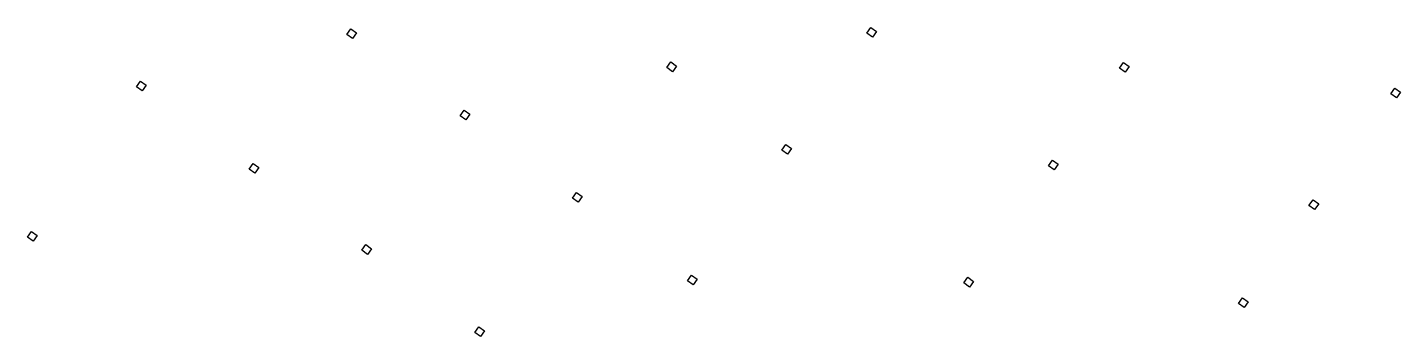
# Model space of a CAD drawing. Header units: metres. Extents: x 141303 to 146299, y 125960 to 127091.
# Drawn here: x 142974.2 to 143033.3, y 126894 to 126907.3 of the extents above; entities that cross this region are included whole.
import ezdxf

# ---------------------------------------------------------------- set-up
doc = ezdxf.new("R2010")
doc.units = ezdxf.units.M
doc.header["$MEASUREMENT"] = 0
doc.layers.add('new column', color=4, linetype='Continuous', lineweight=25)

msp = doc.modelspace()

# ---------------------------------------------------------------- linework, layer by layer
at = {"layer": 'new column'}
for p, q in [((142987.97367, 126907.00256), (142988.14814, 126907.24661)), ((142988.14814, 126907.24661), (142988.39219, 126907.07215)), ((143010.36906, 126907.05705), (143010.54353, 126907.30111)), ((143010.54353, 126907.30111), (143010.78758, 126907.12664)), ((143010.78758, 126907.12664), (143010.61311, 126906.88259)), ((142988.21772, 126906.82809), (142987.97367, 126907.00256)), ((142988.39219, 126907.07215), (142988.21772, 126906.82809)), ((143010.61311, 126906.88259), (143010.36906, 126907.05705)), ((143001.74804, 126905.56975), (143001.92251, 126905.8138)), ((143001.99209, 126905.39528), (143001.74804, 126905.56975)), ((143001.92251, 126905.8138), (143002.16656, 126905.63933)), ((143002.16656, 126905.63933), (143001.99209, 126905.39528)), ((143021.24689, 126905.55359), (143021.42135, 126905.79764)), ((143021.49094, 126905.37912), (143021.24689, 126905.55359)), ((143021.42135, 126905.79764), (143021.6654, 126905.62317)), ((143021.6654, 126905.62317), (143021.49094, 126905.37912)), ((142978.91301, 126904.74625), (142979.08747, 126904.99031)), ((142979.15706, 126904.57179), (142978.91301, 126904.74625)), ((142979.08747, 126904.99031), (142979.33152, 126904.81584)), ((142979.33152, 126904.81584), (142979.15706, 126904.57179)), ((143032.92991, 126904.44105), (143033.10438, 126904.6851)), ((143033.17396, 126904.26658), (143032.92991, 126904.44105)), ((143033.10438, 126904.6851), (143033.34843, 126904.51063)), ((143033.34843, 126904.51063), (143033.17396, 126904.26658)), ((142992.85238, 126903.49783), (142993.02685, 126903.74188)), ((142993.02685, 126903.74188), (142993.2709, 126903.56742)), ((142993.2709, 126903.56742), (142993.09643, 126903.32337)), ((142993.09643, 126903.32337), (142992.85238, 126903.49783)), ((143006.70508, 126902.01876), (143006.87955, 126902.26281)), ((143006.94913, 126901.84429), (143006.70508, 126902.01876)), ((143006.87955, 126902.26281), (143007.1236, 126902.08834)), ((143007.1236, 126902.08834), (143006.94913, 126901.84429)), ((142983.76339, 126901.20461), (142983.93786, 126901.44867)), ((142984.00744, 126901.03015), (142983.76339, 126901.20461)), ((142983.93786, 126901.44867), (142984.18191, 126901.2742)), ((142984.18191, 126901.2742), (142984.00744, 126901.03015)), ((143018.18877, 126901.34253), (143018.36324, 126901.58658)), ((143018.43283, 126901.16806), (143018.18877, 126901.34253)), ((143018.36324, 126901.58658), (143018.60729, 126901.41211)), ((143018.60729, 126901.41211), (143018.43283, 126901.16806)), ((142997.69261, 126899.95043), (142997.86708, 126900.19448)), ((142997.86708, 126900.19448), (142998.11113, 126900.02001)), ((142998.11113, 126900.02001), (142997.93666, 126899.77596)), ((142997.93666, 126899.77596), (142997.69261, 126899.95043)), ((143029.40492, 126899.63757), (143029.57939, 126899.88162)), ((143029.64897, 126899.46311), (143029.40492, 126899.63757)), ((143029.57939, 126899.88162), (143029.82344, 126899.70716)), ((143029.82344, 126899.70716), (143029.64897, 126899.46311)), ((142974.21626, 126898.27454), (142974.39072, 126898.51859)), ((142974.46031, 126898.10007), (142974.21626, 126898.27454)), ((142974.39072, 126898.51859), (142974.63478, 126898.34412)), ((142974.63478, 126898.34412), (142974.46031, 126898.10007)), ((142988.61414, 126897.70287), (142988.78861, 126897.94692)), ((142988.85819, 126897.5284), (142988.61414, 126897.70287)), ((142988.78861, 126897.94692), (142989.03266, 126897.77245)), ((142989.03266, 126897.77245), (142988.85819, 126897.5284)), ((143002.63599, 126896.38624), (143002.81046, 126896.63029)), ((143002.81046, 126896.63029), (143003.05451, 126896.45583)), ((143014.53638, 126896.29582), (143014.71085, 126896.53988)), ((143014.71085, 126896.53988), (143014.9549, 126896.36541)), ((143002.88004, 126896.21177), (143002.63599, 126896.38624)), ((143003.05451, 126896.45583), (143002.88004, 126896.21177)), ((143014.78043, 126896.12136), (143014.53638, 126896.29582)), ((143014.9549, 126896.36541), (143014.78043, 126896.12136)), ((143026.36348, 126895.41864), (143026.53795, 126895.6627)), ((143026.60753, 126895.24418), (143026.36348, 126895.41864)), ((143026.53795, 126895.6627), (143026.782, 126895.48823)), ((143026.782, 126895.48823), (143026.60753, 126895.24418)), ((142993.47962, 126894.16437), (142993.65409, 126894.40842)), ((142993.72367, 126893.9899), (142993.47962, 126894.16437)), ((142993.65409, 126894.40842), (142993.89814, 126894.23395)), ((142993.89814, 126894.23395), (142993.72367, 126893.9899))]:
    msp.add_line(p, q, dxfattribs=at)

doc.saveas('drawing.dxf')
